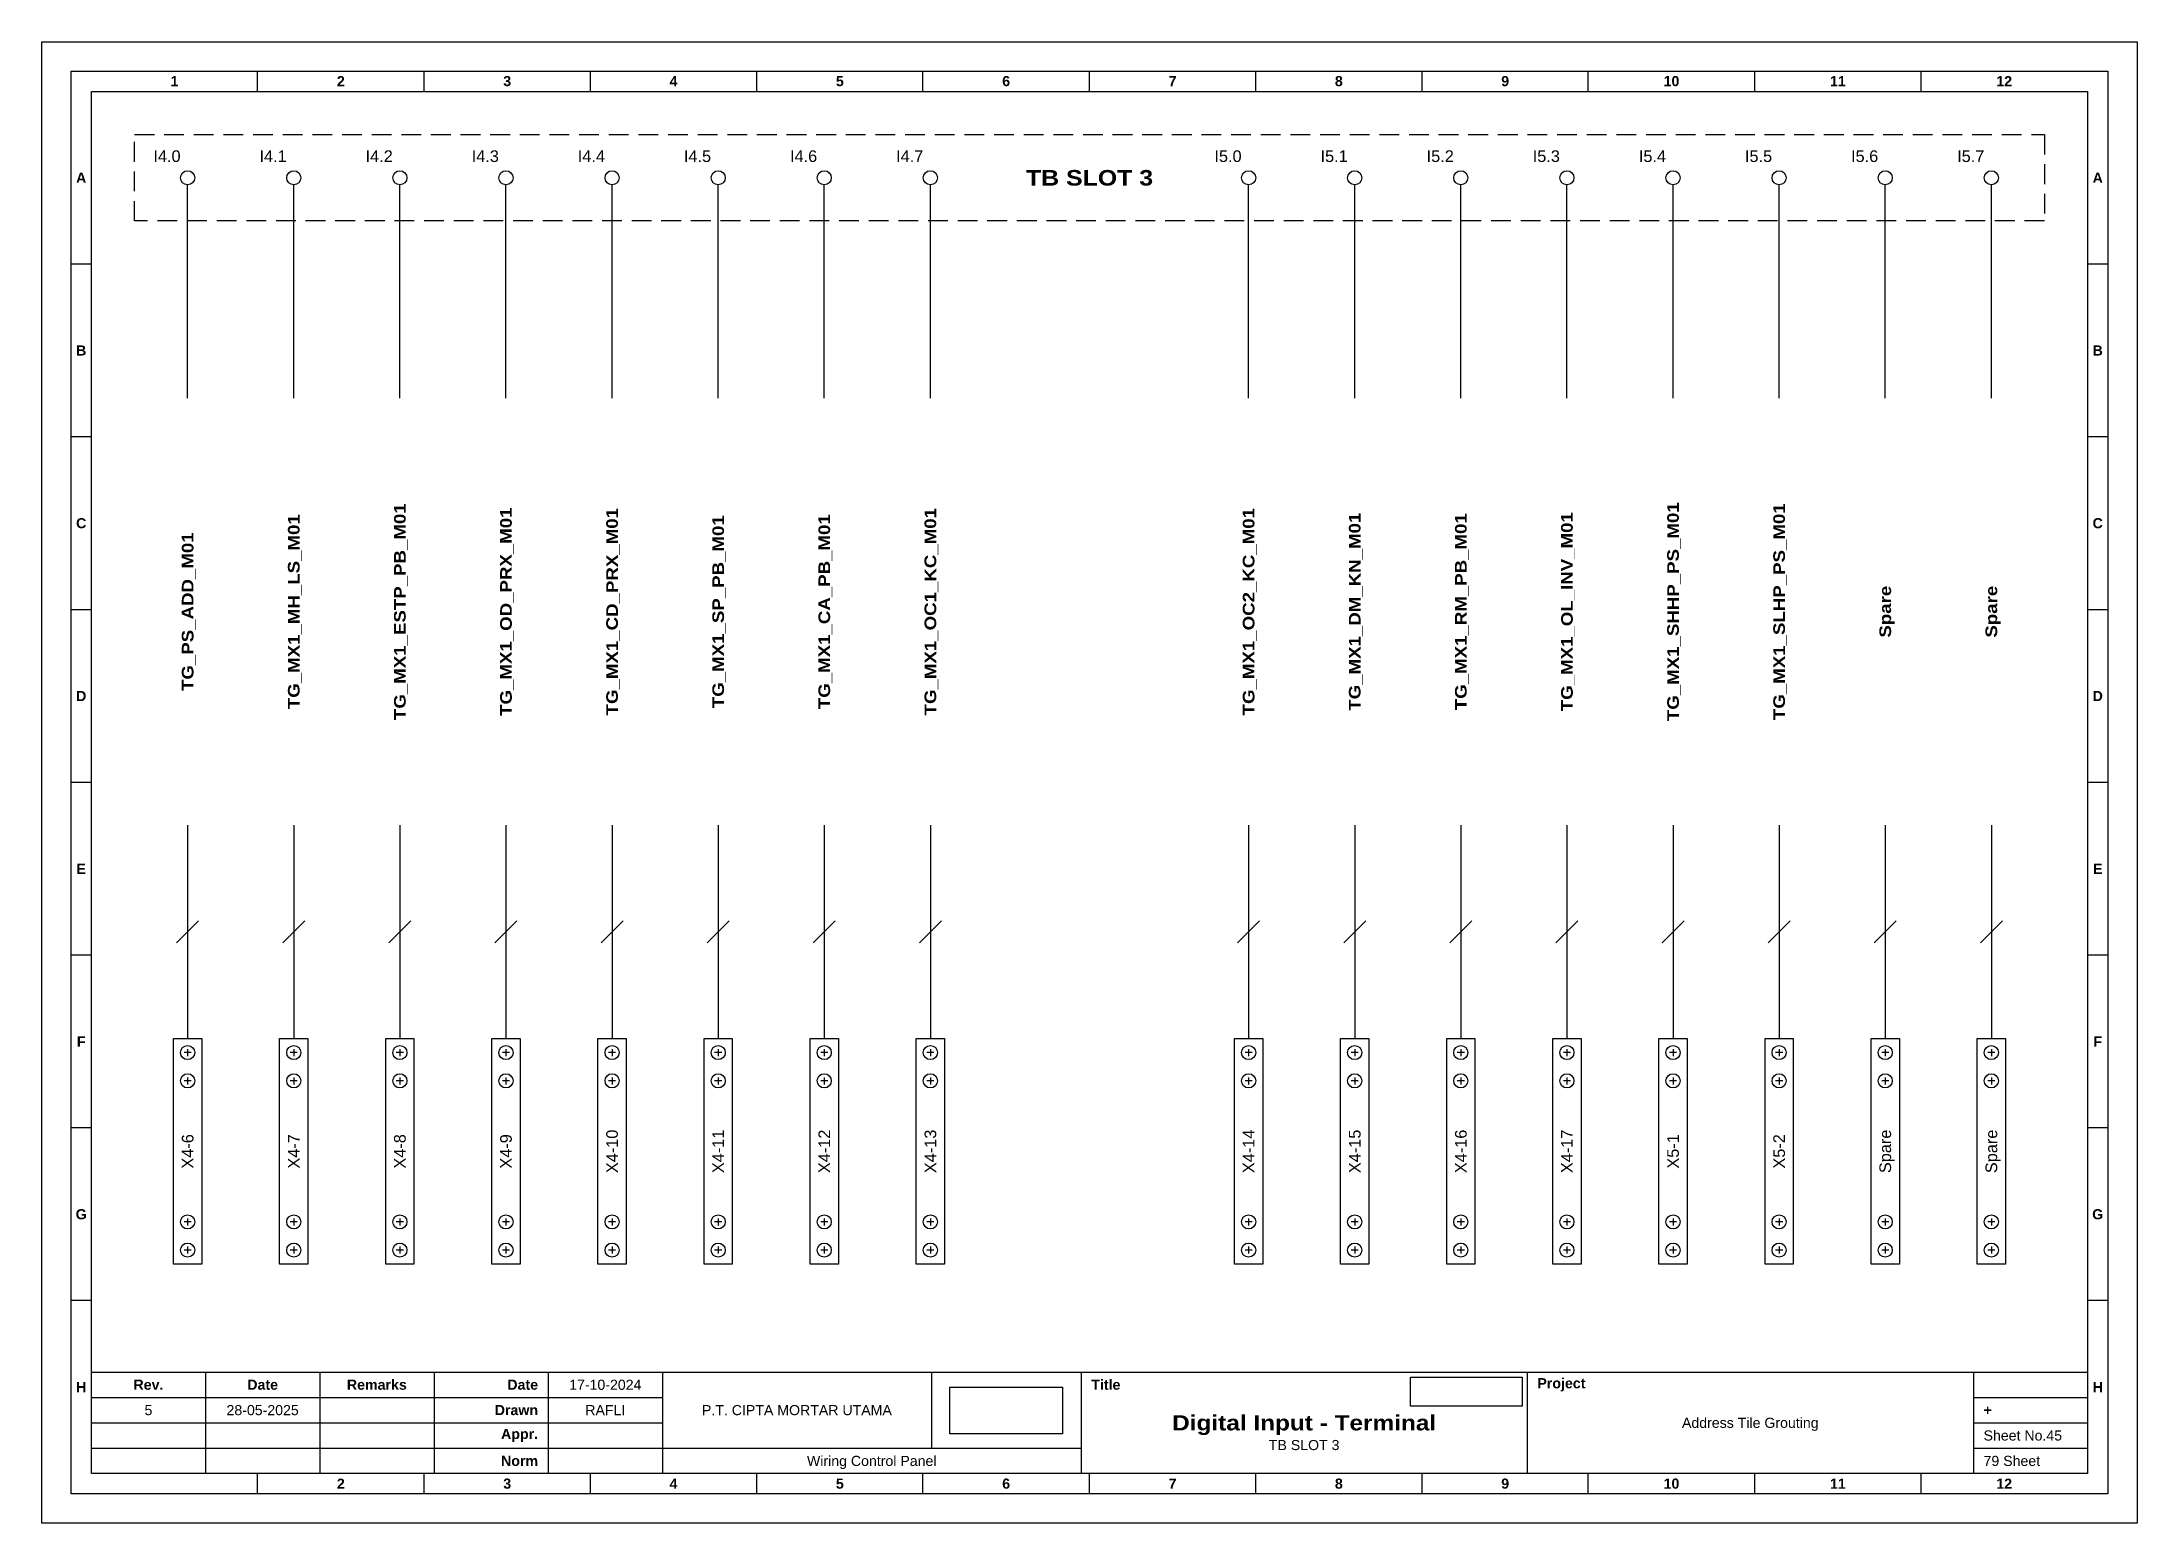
# Model space of a CAD drawing. Header units: millimetres. Extents: x 1758 to 3576, y 1915 to 2566.
# Drawn here: x 2377.8 to 2647.1, y 2375.9 to 2566.3 of the extents above; entities that cross this region are included whole.
import ezdxf
from ezdxf.enums import TextEntityAlignment as Align

# ---------------------------------------------------------------- set-up
doc = ezdxf.new("R2010")
doc.units = ezdxf.units.MM
doc.linetypes.add('HIDDEN', pattern=[9.525, 6.35, -3.175])
doc.styles.add('Bold', font='ariblk.ttf', dxfattribs={"height": 25.4})
doc.styles.get("Standard").update_dxf_attribs({"font": 'arial.ttf'})
picture_1 = doc.add_image_def('image1.png', size_in_pixel=(2048, 847))
picture_2 = doc.add_image_def('image2.png', size_in_pixel=(2092, 542))

msp = doc.modelspace()

# ---------------------------------------------------------------- texts
at = {"ltscale": 500}
for s, p in [('I4.0', (2395.58, 2551.66)), ('I4.1', (2409.22, 2551.66)), ('I4.2', (2422.86, 2551.66)), ('I4.3', (2436.5, 2551.66)), ('I4.4', (2450.14, 2551.66)), ('I4.5', (2463.78, 2551.66)), ('I4.6', (2477.42, 2551.66)), ('I4.7', (2491.06, 2551.66)), ('I5.0', (2531.98, 2551.66)), ('I5.1', (2545.62, 2551.66)), ('I5.2', (2559.26, 2551.66)), ('I5.3', (2572.9, 2551.66)), ('I5.4', (2586.54, 2551.66)), ('I5.5', (2600.18, 2551.66)), ('I5.6', (2613.82, 2551.66)), ('I5.7', (2627.46, 2551.66))]:
    msp.add_text(s, height=1.5, dxfattribs=at).set_placement(p, align=Align.MIDDLE_RIGHT)
at = {"ltscale": 500, "style": 'Bold'}
msp.add_text('TB SLOT 3', height=2, dxfattribs=at).set_placement((2512.43, 2548.88), align=Align.MIDDLE_CENTER)
for s, p in [('TG_MX1_MH_LS_M01', (2410.13, 2493.1)), ('TG_MX1_ESTP_PB_M01', (2423.77, 2493.1)), ('TG_MX1_OD_PRX_M01', (2437.41, 2493.1)), ('TG_MX1_CD_PRX_M01', (2451.05, 2493.1)), ('TG_MX1_SP_PB_M01', (2464.69, 2493.1)), ('TG_MX1_CA_PB_M01', (2478.33, 2493.1)), ('TG_MX1_OC1_KC_M01', (2491.97, 2493.1)), ('TG_MX1_OC2_KC_M01', (2532.88, 2493.1)), ('TG_MX1_DM_KN_M01', (2546.52, 2493.1)), ('TG_MX1_RM_PB_M01', (2560.16, 2493.1)), ('TG_MX1_OL_INV_M01', (2573.8, 2493.1)), ('TG_MX1_SHHP_PS_M01', (2587.44, 2493.1)), ('TG_MX1_SLHP_PS_M01', (2601.08, 2493.1)), ('TG_PS_ADD_M01', (2396.49, 2493.1)), ('Spare', (2614.72, 2493.1)), ('Spare', (2628.36, 2493.1))]:
    msp.add_text(s, height=1.5, rotation=90, dxfattribs=at).set_placement(p, align=Align.MIDDLE_CENTER)
at = {"ltscale": 500}
for s, p in [('X4-6', (2396.49, 2423.72)), ('X4-7', (2410.13, 2423.72)), ('X4-8', (2423.77, 2423.72)), ('X4-9', (2437.41, 2423.72)), ('X4-10', (2451.05, 2423.72)), ('X4-11', (2464.69, 2423.72)), ('X4-12', (2478.33, 2423.72)), ('X4-13', (2491.97, 2423.72)), ('X4-14', (2532.88, 2423.72)), ('X4-15', (2546.52, 2423.72)), ('X4-16', (2560.16, 2423.72)), ('X4-17', (2573.8, 2423.72)), ('X5-1', (2587.44, 2423.72)), ('X5-2', (2601.08, 2423.72)), ('Spare', (2614.72, 2423.72)), ('Spare', (2628.36, 2423.72))]:
    msp.add_text(s, height=1.5, rotation=90, dxfattribs=at).set_placement(p, align=Align.MIDDLE_CENTER)

# ---------------------------------------------------------------- blocks, each defined once
blk = doc.blocks.new('KOP MU PROJECT')
at = {"color": 6, "ltscale": 50}
for p, q in [((27.74, 184.05), (27.74, 186.66)), ((49.13, 184.05), (49.13, 186.66)), ((70.51, 184.05), (70.51, 186.66)), ((91.89, 184.05), (91.89, 186.66)), ((113.27, 184.05), (113.27, 186.66)), ((134.66, 184.05), (134.66, 186.66)), ((156.04, 184.05), (156.04, 186.66)), ((177.42, 184.05), (177.42, 186.66)), ((198.8, 184.05), (198.8, 186.66)), ((220.19, 184.05), (220.19, 186.66)), ((241.57, 184.05), (241.57, 186.66)), ((6.36, 161.84), (3.75, 161.84)), ((265.59, 161.84), (262.98, 161.84)), ((6.36, 139.63), (3.75, 139.63)), ((265.59, 139.63), (262.98, 139.63)), ((6.36, 117.42), (3.75, 117.42)), ((265.59, 117.42), (262.98, 117.42)), ((6.36, 95.22), (3.75, 95.22)), ((265.59, 95.22), (262.98, 95.22)), ((6.36, 73.01), (3.75, 73.01)), ((265.59, 73.01), (262.98, 73.01)), ((6.36, 50.8), (3.75, 50.8)), ((265.59, 50.8), (262.98, 50.8)), ((6.36, 28.59), (3.75, 28.59)), ((265.59, 28.59), (262.98, 28.59)), ((27.74, 3.75), (27.74, 6.36)), ((49.13, 3.75), (49.13, 6.36)), ((70.51, 3.75), (70.51, 6.36)), ((91.89, 3.75), (91.89, 6.36)), ((113.27, 3.75), (113.27, 6.36)), ((134.66, 3.75), (134.66, 6.36)), ((156.04, 3.75), (156.04, 6.36)), ((177.42, 3.75), (177.42, 6.36)), ((198.8, 3.75), (198.8, 6.36)), ((220.19, 3.75), (220.19, 6.36)), ((241.57, 3.75), (241.57, 6.36))]:
    blk.add_line(p, q, dxfattribs=at)
at = {"ltscale": 50}
for p, q in [((6.36, 19.41), (262.98, 19.41)), ((21.04, 19.41), (21.04, 6.36)), ((35.72, 19.41), (35.72, 6.36)), ((50.41, 19.41), (50.41, 6.36)), ((65.09, 19.41), (65.09, 6.36)), ((79.77, 19.41), (79.77, 6.36)), ((114.35, 19.41), (114.35, 9.62)), ((133.6, 19.41), (133.6, 6.36)), ((190.95, 19.41), (190.95, 6.36)), ((248.3, 19.41), (248.3, 6.36)), ((6.36, 16.15), (79.77, 16.15)), ((248.3, 16.15), (262.98, 16.15)), ((6.36, 12.89), (79.77, 12.89)), ((248.3, 12.89), (262.98, 12.89)), ((6.36, 9.62), (133.6, 9.62)), ((248.3, 9.62), (262.98, 9.62))]:
    blk.add_line(p, q, dxfattribs=at)
at = {"color": 1, "ltscale": 50}
blk.add_lwpolyline([(269.34, 0), (0, 0), (0, 190.41), (269.34, 190.41)], close=True, dxfattribs=at)
at = {"color": 6, "ltscale": 50}
for points in [[(265.59, 3.75), (3.75, 3.75), (3.75, 186.66), (265.59, 186.66)], [(262.98, 6.36), (6.36, 6.36), (6.36, 184.05), (262.98, 184.05)]]:
    blk.add_lwpolyline(points, close=True, dxfattribs=at)
at = {"ltscale": 50, "char_height": 1.305, "attachment_point": 4}
for s, width, heights, insert in [('\\pxqc;{\\fArial|b1|i0|c0|p34;1}', 21.3825, [2.51], (6.36, 185.36)), ('\\pxqc;{\\fArial|b1|i0|c0|p34;2}', 21.3825, [2.51], (27.74, 185.36)), ('\\pxqc;{\\fArial|b1|i0|c0|p34;3}', 21.3825, [2.51], (49.13, 185.36)), ('\\pxqc;{\\fArial|b1|i0|c0|p34;4}', 21.3825, [2.51], (70.51, 185.36)), ('\\pxqc;{\\fArial|b1|i0|c0|p34;5}', 21.3825, [2.51], (91.89, 185.36)), ('\\pxqc;{\\fArial|b1|i0|c0|p34;6}', 21.3825, [2.51], (113.27, 185.36)), ('\\pxqc;{\\fArial|b1|i0|c0|p34;7}', 21.3825, [2.51], (134.66, 185.36)), ('\\pxqc;{\\fArial|b1|i0|c0|p34;8}', 21.3825, [2.51], (156.04, 185.36)), ('\\pxqc;{\\fArial|b1|i0|c0|p34;9}', 21.3825, [2.51], (177.42, 185.36)), ('\\pxqc;{\\fArial|b1|i0|c0|p34;10}', 21.3825, [2.51], (198.8, 185.36)), ('\\pxqc;{\\fArial|b1|i0|c0|p34;11}', 21.3825, [2.51], (220.19, 185.36)), ('\\pxqc;{\\fArial|b1|i0|c0|p34;12}', 21.3825, [2.51], (241.57, 185.36)), ('\\pxqc;{\\fArial|b1|i0|c0|p34;A}', 2.61, [2.51], (3.75, 172.95)), ('\\pxqc;{\\fArial|b1|i0|c0|p34;A}', 2.61, [2.51], (262.98, 172.95)), ('\\pxqc;{\\fArial|b1|i0|c0|p34;B}', 2.61, [2.51], (3.75, 150.74)), ('\\pxqc;{\\fArial|b1|i0|c0|p34;B}', 2.61, [2.51], (262.98, 150.74)), ('\\pxqc;{\\fArial|b1|i0|c0|p34;C}', 2.61, [2.51], (3.75, 128.53)), ('\\pxqc;{\\fArial|b1|i0|c0|p34;C}', 2.61, [2.51], (262.98, 128.53)), ('\\pxqc;{\\fArial|b1|i0|c0|p34;D}', 2.61, [2.51], (3.75, 106.32)), ('\\pxqc;{\\fArial|b1|i0|c0|p34;D}', 2.61, [2.51], (262.98, 106.32)), ('\\pxqc;{\\fArial|b1|i0|c0|p34;E}', 2.61, [2.51], (3.75, 84.11)), ('\\pxqc;{\\fArial|b1|i0|c0|p34;E}', 2.61, [2.51], (262.98, 84.11)), ('\\pxqc;{\\fArial|b1|i0|c0|p34;F}', 2.61, [2.51], (3.75, 61.9)), ('\\pxqc;{\\fArial|b1|i0|c0|p34;F}', 2.61, [2.51], (262.98, 61.9)), ('\\pxqc;{\\fArial|b1|i0|c0|p34;G}', 2.61, [2.51], (3.75, 39.69)), ('\\pxqc;{\\fArial|b1|i0|c0|p34;G}', 2.61, [2.51], (262.98, 39.69)), ('\\pxqc;{\\fArial|b1|i0|c0|p34;H}', 2.61, [2.51], (3.75, 17.47)), ('\\pxqc;{\\fArial|b1|i0|c0|p34;Rev.}', 14.6811, [2.88], (6.36, 17.78)), ('\\pxqc;{\\fArial|b1|i0|c0|p34;Date}', 14.6811, [2.88], (21.04, 17.78)), ('\\pxqc;{\\fArial|b1|i0|c0|p34;Remarks}', 14.6811, [2.88], (35.72, 17.78)), ('\\pxqr;{\\fArial|b1|i0|c0|p34;Date}', 13.3761, [2.88], (50.41, 17.78)), ('\\pxql;{\\fArial|b1|i0|c0|p34;Title}', 50.2419, [2.88], (134.9, 17.78)), ('\\pxql;{\\fArial|b1|i0|c0|p34;Project}', 50.2419, [2.88], (192.25, 17.78)), ('\\pxqc;{\\fArial|b1|i0|c0|p34;H}', 2.61, [2.51], (262.98, 17.47)), ('\\pxqr;{\\fArial|b1|i0|c0|p34;Drawn}', 13.3761, [2.88], (50.41, 14.52)), ('\\pxql;{\\fArial|b1|i0|c0|p34;+}', 14.6811, [2.88], (249.61, 14.52)), ('\\pxqr;{\\fArial|b1|i0|c0|p34;Appr.}', 13.3761, [2.88], (50.41, 11.26)), ('\\pxqr;{\\fArial|b1|i0|c0|p34;Norm}', 13.3761, [2.88], (50.41, 7.99)), ('\\pxqc;{\\fArial|b1|i0|c0|p34;2}', 21.3825, [2.51], (27.74, 5.06)), ('\\pxqc;{\\fArial|b1|i0|c0|p34;3}', 21.3825, [2.51], (49.13, 5.06)), ('\\pxqc;{\\fArial|b1|i0|c0|p34;4}', 21.3825, [2.51], (70.51, 5.06)), ('\\pxqc;{\\fArial|b1|i0|c0|p34;5}', 21.3825, [2.51], (91.89, 5.06)), ('\\pxqc;{\\fArial|b1|i0|c0|p34;6}', 21.3825, [2.51], (113.27, 5.06)), ('\\pxqc;{\\fArial|b1|i0|c0|p34;7}', 21.3825, [2.51], (134.66, 5.06)), ('\\pxqc;{\\fArial|b1|i0|c0|p34;8}', 21.3825, [2.51], (156.04, 5.06)), ('\\pxqc;{\\fArial|b1|i0|c0|p34;9}', 21.3825, [2.51], (177.42, 5.06)), ('\\pxqc;{\\fArial|b1|i0|c0|p34;10}', 21.3825, [2.51], (198.8, 5.06)), ('\\pxqc;{\\fArial|b1|i0|c0|p34;11}', 21.3825, [2.51], (220.19, 5.06)), ('\\pxqc;{\\fArial|b1|i0|c0|p34;12}', 21.3825, [2.51], (241.57, 5.06))]:
    blk.add_mtext_dynamic_manual_height_columns(s, width=width, gutter_width=0.0326, heights=heights, dxfattribs=dict(at, insert=insert))
at = {"ltscale": 50}
for tag, p in [('DATECREATED', (72.43, 17.78)), ('REV', (13.7, 14.52)), ('REVDATE', (28.38, 14.52)), ('REMARKS', (43.06, 14.52)), ('DRAWN', (72.43, 14.52)), ('COMPANY', (97.06, 14.52)), ('PROJECT', (219.62, 12.89)), ('APPR', (72.43, 11.26)), ('NORM', (72.43, 7.99)), ('DRAWINGCATEGORY', (106.68, 7.99)), ('DESCRIPTION', (162.27, 10.03))]:
    blk.add_attdef(tag, text='', height=1.3, dxfattribs=at).set_placement(p, align=Align.MIDDLE_CENTER)
at = {"ltscale": 50, "style": 'Bold'}
blk.add_attdef('TITLE', text='', height=1.96, dxfattribs=at).set_placement((162.27, 12.89), align=Align.MIDDLE_CENTER)
at = {"ltscale": 50}
for tag, p in [('SHEETNUMBER', (249.61, 11.26)), ('TOTALSHEET', (249.61, 7.99))]:
    blk.add_attdef(tag, text='', height=1.3, dxfattribs=at).set_placement(p, align=Align.MIDDLE_LEFT)
image = blk.add_image(picture_1, insert=(116.72, 11.48), size_in_units=(14.5, 6), dxfattribs=at)
image.dxf.flags = 15
image = blk.add_image(picture_2, insert=(175.94, 15.04), size_in_units=(14.36, 3.72), dxfattribs=at)
image.dxf.flags = 15

# ---------------------------------------------------------------- linework, layer by layer
at = {"color": 146, "true_color": 0x105689}
for p, q in [((2396.49, 2520.54), (2396.49, 2547.98)), ((2410.13, 2520.54), (2410.13, 2547.98)), ((2423.77, 2520.54), (2423.77, 2547.98)), ((2437.41, 2520.54), (2437.41, 2547.98)), ((2451.05, 2520.54), (2451.05, 2547.98)), ((2464.69, 2520.54), (2464.69, 2547.98)), ((2478.33, 2520.54), (2478.33, 2547.98)), ((2491.97, 2520.54), (2491.97, 2547.98)), ((2532.88, 2520.54), (2532.88, 2547.98)), ((2546.52, 2520.54), (2546.52, 2547.98)), ((2560.16, 2520.54), (2560.16, 2547.98)), ((2573.8, 2520.54), (2573.8, 2547.98)), ((2587.44, 2520.54), (2587.44, 2547.98)), ((2601.08, 2520.54), (2601.08, 2547.98)), ((2614.72, 2520.54), (2614.72, 2547.98)), ((2628.36, 2520.54), (2628.36, 2547.98)), ((2396.49, 2465.67), (2396.49, 2438.23)), ((2410.13, 2465.67), (2410.13, 2438.23)), ((2423.77, 2465.67), (2423.77, 2438.23)), ((2437.41, 2465.67), (2437.41, 2438.23)), ((2451.05, 2465.67), (2451.05, 2438.23)), ((2464.69, 2465.67), (2464.69, 2438.23)), ((2478.33, 2465.67), (2478.33, 2438.23)), ((2491.97, 2465.67), (2491.97, 2438.23)), ((2532.88, 2465.67), (2532.88, 2438.23)), ((2546.52, 2465.67), (2546.52, 2438.23)), ((2560.16, 2465.67), (2560.16, 2438.23)), ((2573.8, 2465.67), (2573.8, 2438.23)), ((2587.44, 2465.67), (2587.44, 2438.23)), ((2601.08, 2465.67), (2601.08, 2438.23)), ((2614.72, 2465.67), (2614.72, 2438.23)), ((2628.36, 2465.67), (2628.36, 2438.23)), ((2395.07, 2450.53), (2397.9, 2453.36)), ((2408.71, 2450.53), (2411.54, 2453.36)), ((2422.35, 2450.53), (2425.18, 2453.36)), ((2435.99, 2450.53), (2438.82, 2453.36)), ((2449.63, 2450.53), (2452.46, 2453.36)), ((2463.27, 2450.53), (2466.1, 2453.36)), ((2476.91, 2450.53), (2479.74, 2453.36)), ((2490.55, 2450.53), (2493.38, 2453.36)), ((2531.47, 2450.53), (2534.3, 2453.36)), ((2545.11, 2450.53), (2547.94, 2453.36)), ((2558.75, 2450.53), (2561.58, 2453.36)), ((2572.39, 2450.53), (2575.22, 2453.36)), ((2586.03, 2450.53), (2588.86, 2453.36)), ((2599.67, 2450.53), (2602.5, 2453.36)), ((2613.31, 2450.53), (2616.14, 2453.36)), ((2626.95, 2450.53), (2629.78, 2453.36))]:
    msp.add_line(p, q, dxfattribs=at)
at = {"color": 6}
for p, q in [((2396.94, 2436.42), (2396.03, 2436.42)), ((2396.49, 2436.87), (2396.49, 2435.96)), ((2410.58, 2436.42), (2409.67, 2436.42)), ((2410.13, 2436.87), (2410.13, 2435.96)), ((2424.22, 2436.42), (2423.31, 2436.42)), ((2423.77, 2436.87), (2423.77, 2435.96)), ((2437.86, 2436.42), (2436.95, 2436.42)), ((2437.41, 2436.87), (2437.41, 2435.96)), ((2451.5, 2436.42), (2450.59, 2436.42)), ((2451.05, 2436.87), (2451.05, 2435.96)), ((2465.14, 2436.42), (2464.23, 2436.42)), ((2464.69, 2436.87), (2464.69, 2435.96)), ((2478.78, 2436.42), (2477.87, 2436.42)), ((2478.33, 2436.87), (2478.33, 2435.96)), ((2492.42, 2436.42), (2491.51, 2436.42)), ((2491.97, 2436.87), (2491.97, 2435.96)), ((2533.34, 2436.42), (2532.43, 2436.42)), ((2532.88, 2436.87), (2532.88, 2435.96)), ((2546.98, 2436.42), (2546.07, 2436.42)), ((2546.52, 2436.87), (2546.52, 2435.96)), ((2560.62, 2436.42), (2559.71, 2436.42)), ((2560.16, 2436.87), (2560.16, 2435.96)), ((2574.26, 2436.42), (2573.35, 2436.42)), ((2573.8, 2436.87), (2573.8, 2435.96)), ((2587.9, 2436.42), (2586.99, 2436.42)), ((2587.44, 2436.87), (2587.44, 2435.96)), ((2601.54, 2436.42), (2600.63, 2436.42)), ((2601.08, 2436.87), (2601.08, 2435.96)), ((2615.18, 2436.42), (2614.27, 2436.42)), ((2614.72, 2436.87), (2614.72, 2435.96)), ((2628.82, 2436.42), (2627.91, 2436.42)), ((2628.36, 2436.87), (2628.36, 2435.96)), ((2396.94, 2432.79), (2396.03, 2432.79)), ((2396.49, 2433.24), (2396.49, 2432.34)), ((2410.58, 2432.79), (2409.67, 2432.79)), ((2410.13, 2433.24), (2410.13, 2432.34)), ((2424.22, 2432.79), (2423.31, 2432.79)), ((2423.77, 2433.24), (2423.77, 2432.34)), ((2437.86, 2432.79), (2436.95, 2432.79)), ((2437.41, 2433.24), (2437.41, 2432.34)), ((2451.5, 2432.79), (2450.59, 2432.79)), ((2451.05, 2433.24), (2451.05, 2432.34)), ((2465.14, 2432.79), (2464.23, 2432.79)), ((2464.69, 2433.24), (2464.69, 2432.34)), ((2478.78, 2432.79), (2477.87, 2432.79)), ((2478.33, 2433.24), (2478.33, 2432.34)), ((2492.42, 2432.79), (2491.51, 2432.79)), ((2491.97, 2433.24), (2491.97, 2432.34)), ((2533.34, 2432.79), (2532.43, 2432.79)), ((2532.88, 2433.24), (2532.88, 2432.34)), ((2546.98, 2432.79), (2546.07, 2432.79)), ((2546.52, 2433.24), (2546.52, 2432.34)), ((2560.62, 2432.79), (2559.71, 2432.79)), ((2560.16, 2433.24), (2560.16, 2432.34)), ((2574.26, 2432.79), (2573.35, 2432.79)), ((2573.8, 2433.24), (2573.8, 2432.34)), ((2587.9, 2432.79), (2586.99, 2432.79)), ((2587.44, 2433.24), (2587.44, 2432.34)), ((2601.54, 2432.79), (2600.63, 2432.79)), ((2601.08, 2433.24), (2601.08, 2432.34)), ((2615.18, 2432.79), (2614.27, 2432.79)), ((2614.72, 2433.24), (2614.72, 2432.34)), ((2628.82, 2432.79), (2627.91, 2432.79)), ((2628.36, 2433.24), (2628.36, 2432.34)), ((2396.94, 2414.66), (2396.03, 2414.66)), ((2396.49, 2415.11), (2396.49, 2414.2)), ((2410.58, 2414.66), (2409.67, 2414.66)), ((2410.13, 2415.11), (2410.13, 2414.2)), ((2424.22, 2414.66), (2423.31, 2414.66)), ((2423.77, 2415.11), (2423.77, 2414.2)), ((2437.86, 2414.66), (2436.95, 2414.66)), ((2437.41, 2415.11), (2437.41, 2414.2)), ((2451.5, 2414.66), (2450.59, 2414.66)), ((2451.05, 2415.11), (2451.05, 2414.2)), ((2465.14, 2414.66), (2464.23, 2414.66)), ((2464.69, 2415.11), (2464.69, 2414.2)), ((2478.78, 2414.66), (2477.87, 2414.66)), ((2478.33, 2415.11), (2478.33, 2414.2)), ((2492.42, 2414.66), (2491.51, 2414.66)), ((2491.97, 2415.11), (2491.97, 2414.2)), ((2533.34, 2414.66), (2532.43, 2414.66)), ((2532.88, 2415.11), (2532.88, 2414.2)), ((2546.98, 2414.66), (2546.07, 2414.66)), ((2546.52, 2415.11), (2546.52, 2414.2)), ((2560.62, 2414.66), (2559.71, 2414.66)), ((2560.16, 2415.11), (2560.16, 2414.2)), ((2574.26, 2414.66), (2573.35, 2414.66)), ((2573.8, 2415.11), (2573.8, 2414.2)), ((2587.9, 2414.66), (2586.99, 2414.66)), ((2587.44, 2415.11), (2587.44, 2414.2)), ((2601.54, 2414.66), (2600.63, 2414.66)), ((2601.08, 2415.11), (2601.08, 2414.2)), ((2615.18, 2414.66), (2614.27, 2414.66)), ((2614.72, 2415.11), (2614.72, 2414.2)), ((2628.82, 2414.66), (2627.91, 2414.66)), ((2628.36, 2415.11), (2628.36, 2414.2)), ((2396.94, 2411.03), (2396.03, 2411.03)), ((2396.49, 2411.48), (2396.49, 2410.58)), ((2410.58, 2411.03), (2409.67, 2411.03)), ((2410.13, 2411.48), (2410.13, 2410.58)), ((2424.22, 2411.03), (2423.31, 2411.03)), ((2423.77, 2411.48), (2423.77, 2410.58)), ((2437.86, 2411.03), (2436.95, 2411.03)), ((2437.41, 2411.48), (2437.41, 2410.58)), ((2451.5, 2411.03), (2450.59, 2411.03)), ((2451.05, 2411.48), (2451.05, 2410.58)), ((2465.14, 2411.03), (2464.23, 2411.03)), ((2464.69, 2411.48), (2464.69, 2410.58)), ((2478.78, 2411.03), (2477.87, 2411.03)), ((2478.33, 2411.48), (2478.33, 2410.58)), ((2492.42, 2411.03), (2491.51, 2411.03)), ((2491.97, 2411.48), (2491.97, 2410.58)), ((2533.34, 2411.03), (2532.43, 2411.03)), ((2532.88, 2411.48), (2532.88, 2410.58)), ((2546.98, 2411.03), (2546.07, 2411.03)), ((2546.52, 2411.48), (2546.52, 2410.58)), ((2560.62, 2411.03), (2559.71, 2411.03)), ((2560.16, 2411.48), (2560.16, 2410.58)), ((2574.26, 2411.03), (2573.35, 2411.03)), ((2573.8, 2411.48), (2573.8, 2410.58)), ((2587.9, 2411.03), (2586.99, 2411.03)), ((2587.44, 2411.48), (2587.44, 2410.58)), ((2601.54, 2411.03), (2600.63, 2411.03)), ((2601.08, 2411.48), (2601.08, 2410.58)), ((2615.18, 2411.03), (2614.27, 2411.03)), ((2614.72, 2411.48), (2614.72, 2410.58)), ((2628.82, 2411.03), (2627.91, 2411.03)), ((2628.36, 2411.48), (2628.36, 2410.58))]:
    msp.add_line(p, q, dxfattribs=at)
at = {"linetype": 'HIDDEN', "ltscale": 0.4}
msp.add_lwpolyline([(2389.67, 2554.43), (2635.18, 2554.43), (2635.18, 2543.33), (2389.67, 2543.33)], close=True, dxfattribs=at)
at = {"color": 6}
for points in [[(2394.67, 2438.23), (2398.3, 2438.23), (2398.3, 2409.22), (2394.67, 2409.22)], [(2408.31, 2438.23), (2411.94, 2438.23), (2411.94, 2409.22), (2408.31, 2409.22)], [(2421.95, 2438.23), (2425.58, 2438.23), (2425.58, 2409.22), (2421.95, 2409.22)], [(2435.59, 2438.23), (2439.22, 2438.23), (2439.22, 2409.22), (2435.59, 2409.22)], [(2449.23, 2438.23), (2452.86, 2438.23), (2452.86, 2409.22), (2449.23, 2409.22)], [(2462.87, 2438.23), (2466.5, 2438.23), (2466.5, 2409.22), (2462.87, 2409.22)], [(2476.51, 2438.23), (2480.14, 2438.23), (2480.14, 2409.22), (2476.51, 2409.22)], [(2490.15, 2438.23), (2493.78, 2438.23), (2493.78, 2409.22), (2490.15, 2409.22)], [(2531.07, 2438.23), (2534.7, 2438.23), (2534.7, 2409.22), (2531.07, 2409.22)], [(2544.71, 2438.23), (2548.34, 2438.23), (2548.34, 2409.22), (2544.71, 2409.22)], [(2558.35, 2438.23), (2561.98, 2438.23), (2561.98, 2409.22), (2558.35, 2409.22)], [(2571.99, 2438.23), (2575.62, 2438.23), (2575.62, 2409.22), (2571.99, 2409.22)], [(2585.63, 2438.23), (2589.26, 2438.23), (2589.26, 2409.22), (2585.63, 2409.22)], [(2599.27, 2438.23), (2602.9, 2438.23), (2602.9, 2409.22), (2599.27, 2409.22)], [(2612.91, 2438.23), (2616.54, 2438.23), (2616.54, 2409.22), (2612.91, 2409.22)], [(2626.55, 2438.23), (2630.18, 2438.23), (2630.18, 2409.22), (2626.55, 2409.22)]]:
    msp.add_lwpolyline(points, close=True, dxfattribs=at)
at = {"color": 146, "ltscale": 500, "true_color": 0x105689}
for centre in [(2396.49, 2548.88), (2410.13, 2548.88), (2423.77, 2548.88), (2437.41, 2548.88), (2451.05, 2548.88), (2464.69, 2548.88), (2478.33, 2548.88), (2491.97, 2548.88), (2532.88, 2548.88), (2546.52, 2548.88), (2560.16, 2548.88), (2573.8, 2548.88), (2587.44, 2548.88), (2601.08, 2548.88), (2614.72, 2548.88), (2628.36, 2548.88)]:
    msp.add_circle(centre, 0.907, dxfattribs=at)
at = {"color": 6, "ltscale": 500}
for centre in [(2396.49, 2436.42), (2410.13, 2436.42), (2423.77, 2436.42), (2437.41, 2436.42), (2451.05, 2436.42), (2464.69, 2436.42), (2478.33, 2436.42), (2491.97, 2436.42), (2532.88, 2436.42), (2546.52, 2436.42), (2560.16, 2436.42), (2573.8, 2436.42), (2587.44, 2436.42), (2601.08, 2436.42), (2614.72, 2436.42), (2628.36, 2436.42), (2396.49, 2432.79), (2410.13, 2432.79), (2423.77, 2432.79), (2437.41, 2432.79), (2451.05, 2432.79), (2464.69, 2432.79), (2478.33, 2432.79), (2491.97, 2432.79), (2532.88, 2432.79), (2546.52, 2432.79), (2560.16, 2432.79), (2573.8, 2432.79), (2587.44, 2432.79), (2601.08, 2432.79), (2614.72, 2432.79), (2628.36, 2432.79), (2396.49, 2414.66), (2410.13, 2414.66), (2423.77, 2414.66), (2437.41, 2414.66), (2451.05, 2414.66), (2464.69, 2414.66), (2478.33, 2414.66), (2491.97, 2414.66), (2532.88, 2414.66), (2546.52, 2414.66), (2560.16, 2414.66), (2573.8, 2414.66), (2587.44, 2414.66), (2601.08, 2414.66), (2614.72, 2414.66), (2628.36, 2414.66), (2396.49, 2411.03), (2410.13, 2411.03), (2423.77, 2411.03), (2437.41, 2411.03), (2451.05, 2411.03), (2464.69, 2411.03), (2478.33, 2411.03), (2491.97, 2411.03), (2532.88, 2411.03), (2546.52, 2411.03), (2560.16, 2411.03), (2573.8, 2411.03), (2587.44, 2411.03), (2601.08, 2411.03), (2614.72, 2411.03), (2628.36, 2411.03)]:
    msp.add_circle(centre, 0.907, dxfattribs=at)

# ---------------------------------------------------------------- block references
msp.add_blockref('KOP MU PROJECT', (2377.75, 2375.94)).add_auto_attribs({'DESCRIPTION': 'TB SLOT 3', 'TITLE': 'Digital Input - Terminal', 'PROJECT': 'Address Tile Grouting', 'COMPANY': 'P.T. CIPTA MORTAR UTAMA', 'DRAWINGCATEGORY': 'Wiring Control Panel', 'DRAWN': 'RAFLI', 'DATECREATED': '17-10-2024', 'REVDATE': '28-05-2025', 'REV': '5', 'SHEETNUMBER': 'Sheet No.45', 'TOTALSHEET': '79 Sheet'})

msp.set_redraw_order([(e.dxf.handle, doc.entitydb.next_handle()) for e in msp.query("TEXT MTEXT ATTDEF DIMENSION ARC_DIMENSION")])  # texts and dimensions are drawn at this point

doc.saveas('drawing.dxf')
